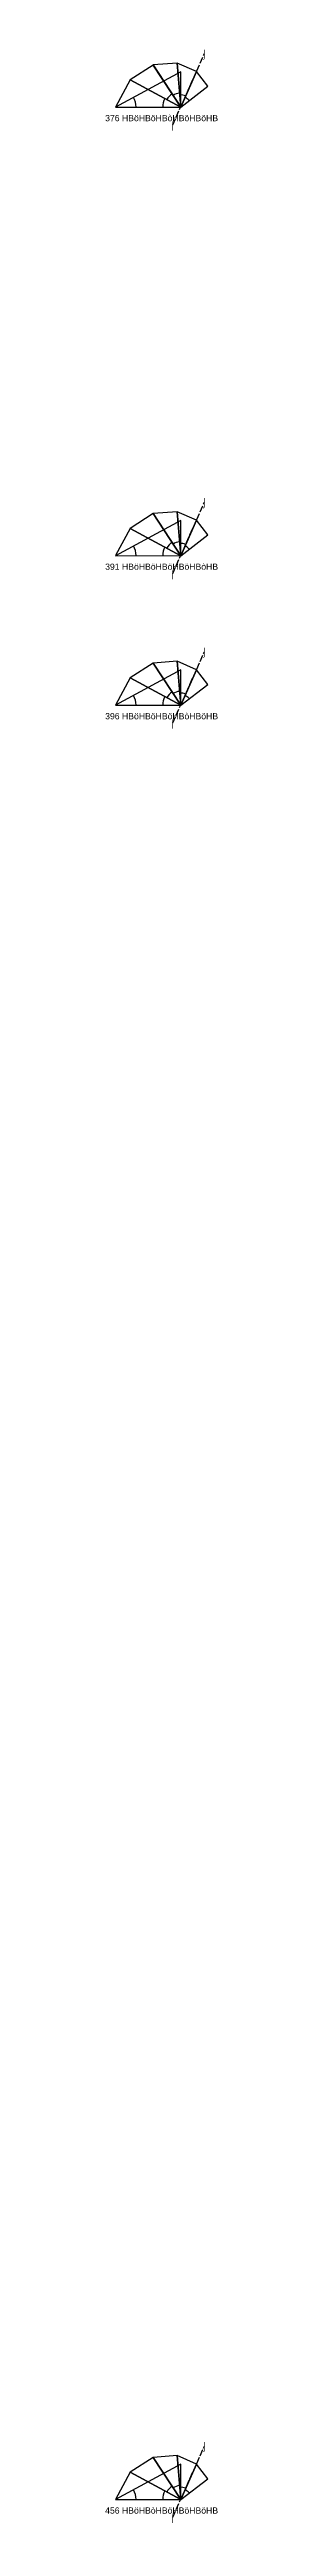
# Model space of a CAD drawing. Header units: millimetres. Extents: x 122552 to 1654769, y -10280102 to 62068.
# Drawn here: x 1212707 to 1232660, y -5412001 to -4970559 of the extents above; entities that cross this region are included whole.
import ezdxf
from ezdxf.enums import TextEntityAlignment as Align

# ---------------------------------------------------------------- set-up
doc = ezdxf.new("R2010")
doc.units = ezdxf.units.MM
doc.linetypes.add('ACAD_ISO02W100', pattern=[15, 12, -3])
for name, color, linetype in [('BASE', 170, 'Continuous'), ('HYPOTENUSE', 20, 'Continuous'), ('PERPENDICULAR', 90, 'Continuous'), ('Standard', 7, 'Continuous')]:
    doc.layers.add(name, color=color, linetype=linetype)
doc.styles.add('Arial', font='arial_0.ttf')

msp = doc.modelspace()

# ---------------------------------------------------------------- texts
at = {"style": 'Arial'}
for s, p in [('⌡', (1230302, -4971341)), ('376 HBöHBöHBòHBöHBöHB', (1222706, -4982780)), ('⌠', (1224688, -4983979)), ('⌡', (1230302, -5051287)), ('391 HBöHBöHBöHBöHBòHB', (1222706, -5062726)), ('⌠', (1224688, -5063925)), ('⌡', (1230302, -5077935)), ('396 HBöHBöHBöHBòHBöHB', (1222706, -5089375)), ('⌠', (1224688, -5090573)), ('⌡', (1230302, -5397719)), ('456 HBöHBòHBöHBöHBöHB', (1222706, -5409159)), ('⌠', (1224688, -5410357))]:
    msp.add_text(s, height=1100, dxfattribs=at).set_placement(p, align=Align.MIDDLE_CENTER)

# ---------------------------------------------------------------- blocks, each defined once
blk = doc.blocks.new('fundamental_block_GT')
at = {"color": 4}
blk.add_arc((0, -2), 277, 359.9799, 28.4254, dxfattribs=at)
at = {"layer": 'BASE'}
blk.add_line((0, 0), (879, -7), dxfattribs=at)
at = {"layer": 'HYPOTENUSE'}
blk.add_line((883, 469), (0, 0), dxfattribs=at)
at = {"layer": 'PERPENDICULAR'}
blk.add_line((879, -7), (883, 469), dxfattribs=at)

# ---------------------------------------------------------------- linework, layer by layer
at = {"linetype": 'ACAD_ISO02W100', "ltscale": 100}
for p, q in [((1224688, -4983979), (1230302, -4971341)), ((1224688, -5063925), (1230302, -5051287)), ((1224688, -5090573), (1230302, -5077935)), ((1224688, -5410357), (1230302, -5397719))]:
    msp.add_line(p, q, dxfattribs=at)

# ---------------------------------------------------------------- block references
for p, xscale, yscale, zscale, rotation in [((1226091, -4980819), 10.18429076373601, 10.18429076373601, 10.18429076373601, 123.5116672382091), ((1226091, -4980819), 8.951118371073738, 8.951118371073738, 8.951118371073738, 95.02333447641972), ((1226091, -4980819), 7.867265571233179, 7.867265571233179, 7.867265571233179, 66.53500171462207), ((1226091, -4980819), 6.914651890687182, 6.914651890687182, 6.914651890687182, 38.04666895282346), ((1226091, -4980819), 11.58735412275403, 11.58735412275403, 11.58735412275403, 152.0000000000003), ((1226091, -5060765), 10.18429076373601, 10.18429076373601, 10.18429076373601, 123.5116672382091), ((1226091, -5060765), 8.951118371073738, 8.951118371073738, 8.951118371073738, 95.02333447641972), ((1226091, -5060765), 7.867265571233179, 7.867265571233179, 7.867265571233179, 66.53500171462207), ((1226091, -5060765), 6.914651890687182, 6.914651890687182, 6.914651890687182, 38.04666895282346), ((1226091, -5060765), 11.58735412275403, 11.58735412275403, 11.58735412275403, 152.0000000000003), ((1226091, -5087414), 10.18429076373601, 10.18429076373601, 10.18429076373601, 123.5116672382091), ((1226091, -5087414), 8.951118371073738, 8.951118371073738, 8.951118371073738, 95.02333447641972), ((1226091, -5087414), 7.867265571233179, 7.867265571233179, 7.867265571233179, 66.53500171462207), ((1226091, -5087414), 11.58735412275403, 11.58735412275403, 11.58735412275403, 152.0000000000003), ((1226091, -5087414), 6.914651890687182, 6.914651890687182, 6.914651890687182, 38.04666895282346), ((1226091, -5407198), 11.58735412275403, 11.58735412275403, 11.58735412275403, 152.0000000000003), ((1226091, -5407198), 10.18429076373601, 10.18429076373601, 10.18429076373601, 123.5116672382091), ((1226091, -5407198), 8.951118371073518, 8.951118371073518, 8.951118371073518, 95.02333447641668), ((1226091, -5407198), 7.867265571232678, 7.867265571232678, 7.867265571232678, 66.53500171461897), ((1226091, -5407198), 6.914651890686425, 6.914651890686425, 6.914651890686425, 38.04666895281858)]:
    msp.add_blockref('fundamental_block_GT', p, dxfattribs=dict(xscale=xscale, yscale=yscale, zscale=zscale, rotation=rotation))
at = {"layer": 'Standard', "xscale": 13.18371388650824, "yscale": 13.18371388650824, "zscale": 13.18371388650824, "rotation": 0.4883327617913192}
for p in [(1214504, -4980819), (1214504, -5060765), (1214504, -5087414), (1214504, -5407198)]:
    msp.add_blockref('fundamental_block_GT', p, dxfattribs=at)

msp.set_redraw_order([(e.dxf.handle, doc.entitydb.next_handle()) for e in msp.query("TEXT MTEXT ATTDEF DIMENSION ARC_DIMENSION")])  # texts and dimensions are drawn at this point

doc.saveas('drawing.dxf')
